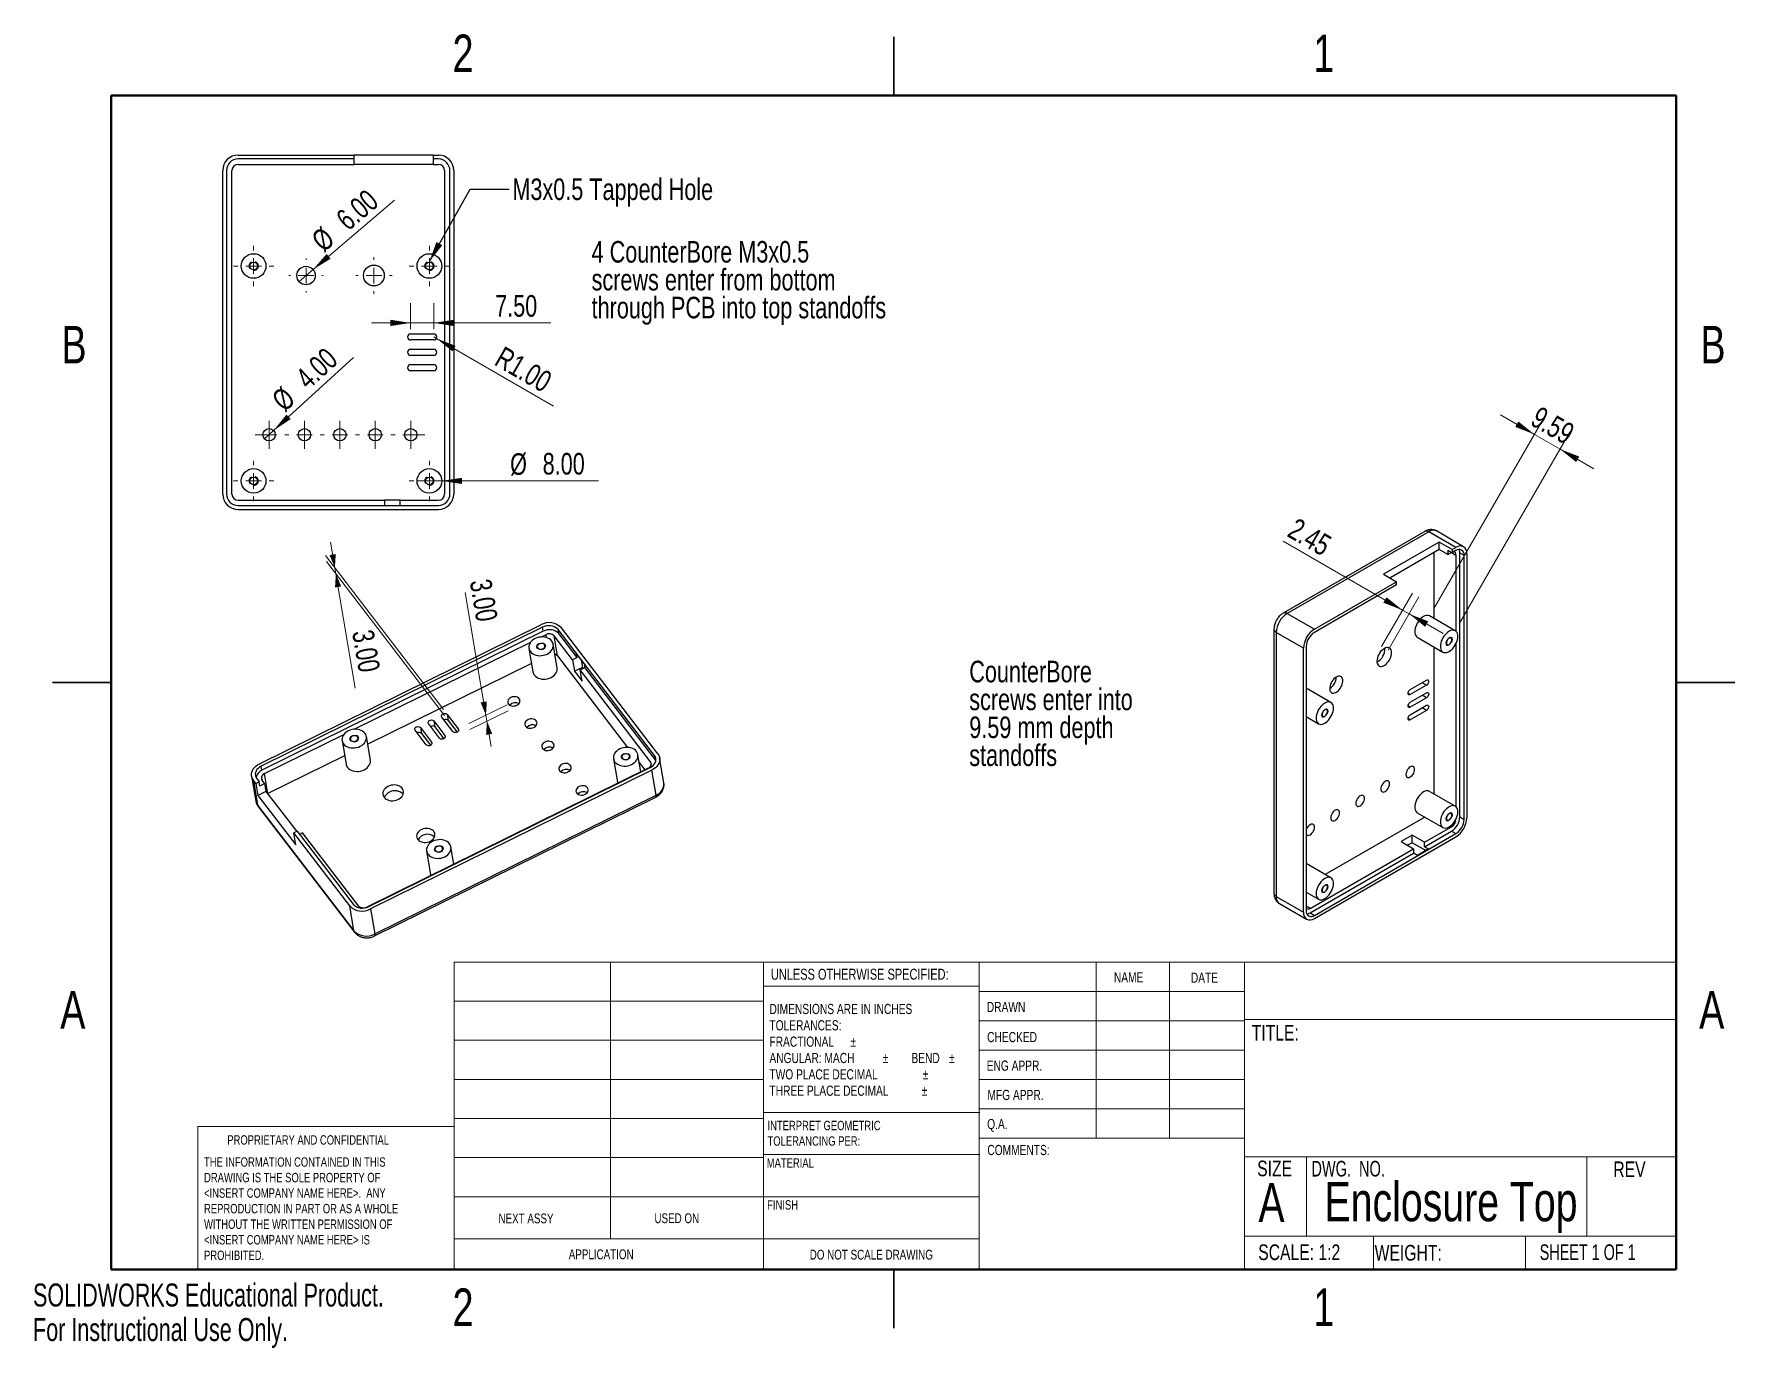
# Model space of a CAD drawing. Header units: millimetres. Extents: x 0 to 276, y 0 to 213.
import ezdxf

# ---------------------------------------------------------------- set-up
doc = ezdxf.new("R2010")
doc.units = ezdxf.units.MM
doc.linetypes.add('CENTERX2', pattern=[20.32, 12.7, -2.54, 2.54, -2.54])
doc.linetypes.add('HIDDEN', pattern=[1.905, 1.27, -0.635])
doc.styles.add('SLDTEXTSTYLE0', font='TXT', dxfattribs={"width": 0.75})
doc.styles.add('SLDTEXTSTYLE1', font='TXT', dxfattribs={"width": 0.6875})
doc.styles.add('SLDTEXTSTYLE2', font='TXT', dxfattribs={"width": 0.694444})
doc.styles.add('SLDTEXTSTYLE3', font='TXT', dxfattribs={"width": 0.7})
doc.dimstyles.new('SLDDIMSTYLE0', dxfattribs={"dimtxt": 3.5, "dimasz": 3.302, "dimexe": 0, "dimexo": 0.0625, "dimgap": 0.875, "dimtad": 1, "dimlfac": 2, "dimrnd": 1e-09, "dimzin": 4, "dimdsep": 46, "dimtxsty": 'SLDTEXTSTYLE0', "dimblk1": 'NONE', "dimsah": 1, "dimcen": 0, "dimadec": 0, "dimazin": 1, "dimtfac": 1, "dimtmove": 0, "dimatfit": 3, "dimldrblk": 'NONE', "dimfxl": 1, "dimfrac": 2, "dimtolj": 1, "dimtzin": 12, "dimarcsym": 0})
doc.dimstyles.new('SLDDIMSTYLE1', dxfattribs={"dimtxt": 3.5, "dimasz": 3.302, "dimexe": 0, "dimexo": 0.0625, "dimgap": 0.875, "dimtad": 1, "dimlfac": 2, "dimrnd": 1e-09, "dimzin": 4, "dimdsep": 46, "dimtxsty": 'SLDTEXTSTYLE0', "dimsah": 1, "dimcen": 0.09, "dimadec": 0, "dimazin": 1, "dimtfac": 1, "dimtmove": 0, "dimatfit": 0, "dimfxl": 1, "dimfrac": 2, "dimtolj": 1, "dimtzin": 12, "dimarcsym": 0})
doc.dimstyles.new('SLDDIMSTYLE2', dxfattribs={"dimtxt": 3.5, "dimasz": 3.302, "dimexe": 0, "dimexo": 0.0625, "dimgap": 0.875, "dimtad": 1, "dimlfac": 2, "dimrnd": 1e-09, "dimzin": 4, "dimdsep": 46, "dimtxsty": 'SLDTEXTSTYLE0', "dimsah": 1, "dimcen": 0, "dimadec": 0, "dimazin": 1, "dimtfac": 1, "dimtofl": 0, "dimtmove": 0, "dimatfit": 3, "dimfxl": 1, "dimfrac": 2, "dimtolj": 1, "dimtzin": 12, "dimarcsym": 0})
doc.dimstyles.new('SLDDIMSTYLE3', dxfattribs={"dimtxt": 0.18, "dimasz": 3.302, "dimexe": 0, "dimexo": 0.0625, "dimgap": 0, "dimtad": 0, "dimtih": 1, "dimtoh": 1, "dimdec": 0, "dimrnd": 1e-09, "dimzin": 0, "dimdsep": 46, "dimtxsty": 'Standard', "dimsah": 1, "dimcen": 0.09, "dimadec": 0, "dimazin": 0, "dimtfac": 3.302, "dimtdec": 0, "dimtofl": 0, "dimtmove": 0, "dimatfit": 3, "dimfxl": 1, "dimfrac": 2, "dimtolj": 1, "dimtzin": 0, "dimarcsym": 0})
doc.dimstyles.new('SLDDIMSTYLE4', dxfattribs={"dimtxt": 3.5, "dimasz": 3.302, "dimexe": 0, "dimexo": 0.0625, "dimgap": 0.875, "dimtad": 1, "dimlfac": 2, "dimrnd": 1e-09, "dimzin": 12, "dimdsep": 46, "dimtxsty": 'SLDTEXTSTYLE0', "dimsah": 1, "dimcen": 0.09, "dimadec": 0, "dimazin": 3, "dimtfac": 1, "dimtmove": 0, "dimatfit": 0, "dimfxl": 1, "dimfrac": 2, "dimtolj": 1, "dimtzin": 12, "dimarcsym": 0})

msp = doc.modelspace()

# ---------------------------------------------------------------- texts
at = {"color": 7, "linetype": 'Continuous', "lineweight": 0}
for s, insert, char_height, attachment_point, style in [('2', (69.7886, 213.1127), 6.096, 2, 'SLDTEXTSTYLE0'), ('1', (209.4886, 213.1127), 6.096, 2, 'SLDTEXTSTYLE0'), ('M3x0.5 Tapped Hole', (77.7991, 189.7599), 3.5, 1, 'SLDTEXTSTYLE0'), ('B', (6.6534, 165.8377), 6.096, 2, 'SLDTEXTSTYLE0'), ('B', (272.6534, 165.8377), 6.096, 2, 'SLDTEXTSTYLE0'), ('UNLESS OTHERWISE SPECIFIED:', (119.758, 61.499), 1.778, 1, 'SLDTEXTSTYLE0'), ('NAME', (175.4238, 60.923), 1.651, 1, 'SLDTEXTSTYLE0'), ('DATE', (187.9149, 60.8789), 1.651, 1, 'SLDTEXTSTYLE0'), ('A', (6.4566, 57.8877), 6.096, 2, 'SLDTEXTSTYLE0'), ('DRAWN', (154.7966, 56.1227), 1.651, 1, 'SLDTEXTSTYLE0'), ('A', (272.4566, 57.8877), 6.096, 2, 'SLDTEXTSTYLE0'), ('CHECKED', (154.8507, 51.2368), 1.651, 1, 'SLDTEXTSTYLE0'), ('TITLE:', (197.7934, 52.393), 2.54, 1, 'SLDTEXTSTYLE0'), ('ENG APPR.', (154.7772, 46.6008), 1.651, 1, 'SLDTEXTSTYLE0'), ('MFG APPR.', (154.9029, 41.8455), 1.651, 1, 'SLDTEXTSTYLE0'), ('Q.A.', (154.8616, 37.123), 1.651, 1, 'SLDTEXTSTYLE0'), ('PROPRIETARY AND CONFIDENTIAL', (31.5296, 34.4829), 1.524, 1, 'SLDTEXTSTYLE0'), ('MATERIAL', (119.0802, 30.753), 1.524, 1, 'SLDTEXTSTYLE0'), ('COMMENTS:', (154.8838, 32.9087), 1.651, 1, 'SLDTEXTSTYLE0'), ('SIZE', (198.6796, 30.358), 2.54, 1, 'SLDTEXTSTYLE0'), ('DWG.  NO.', (207.4807, 30.3225), 2.54, 1, 'SLDTEXTSTYLE2'), ('REV', (256.4849, 30.2233), 2.54, 1, 'SLDTEXTSTYLE0'), ('A', (198.88, 26.7244), 6.35, 1, 'SLDTEXTSTYLE0'), ('Enclosure Top', (230.1385, 26.8729), 6.35, 2, 'SLDTEXTSTYLE0'), ('FINISH', (119.1497, 23.9382), 1.524, 1, 'SLDTEXTSTYLE0'), ('NEXT ASSY', (75.5415, 21.7713), 1.5875, 1, 'SLDTEXTSTYLE0'), ('USED ON', (100.8541, 21.7976), 1.5875, 1, 'SLDTEXTSTYLE0'), ('SCALE: 1:2', (198.8486, 16.7647), 2.54, 1, 'SLDTEXTSTYLE0'), ('WEIGHT:', (217.74, 16.6777), 2.54, 1, 'SLDTEXTSTYLE0'), ('SHEET 1 OF 1', (244.5309, 16.7729), 2.54, 1, 'SLDTEXTSTYLE1'), ('APPLICATION', (86.9496, 15.9496), 1.5875, 1, 'SLDTEXTSTYLE0'), ('DO NOT SCALE DRAWING', (136.0537, 15.8946), 1.5875, 2, 'SLDTEXTSTYLE0'), ('2', (69.7886, 9.6127), 6.096, 2, 'SLDTEXTSTYLE0'), ('1', (209.4886, 9.6127), 6.096, 2, 'SLDTEXTSTYLE0')]:
    msp.add_mtext(s, dxfattribs=dict(at, insert=insert, char_height=char_height, attachment_point=attachment_point, style=style))
at = {"color": 7, "linetype": 'Continuous', "char_height": 3.73507, "attachment_point": 1, "style": 'SLDTEXTSTYLE3'}
for s, insert in [('SOLIDWORKS Educational Product.', (0, 10.4174)), ('For Instructional Use Only.', (0, 4.8148))]:
    msp.add_mtext(s, dxfattribs=dict(at, insert=insert))

# ---------------------------------------------------------------- blocks, each defined once
blk = doc.blocks.new('SW_NOTE_0')
at = {"color": 0, "linetype": 'Continuous', "lineweight": 0, "char_height": 3.5, "attachment_point": 1, "style": 'SLDTEXTSTYLE0'}
for s, insert in [('4 CounterBore M3x0.5', (0, 4.51)), ('screws enter from bottom', (0, -0.01)), ('through PCB into top standoffs', (0, -4.54))]:
    blk.add_mtext(s, dxfattribs=dict(at, insert=insert))
blk = doc.blocks.new('SW_NOTE_0_1')
at = {"color": 0, "linetype": 'Continuous', "lineweight": 0, "char_height": 3.5, "attachment_point": 1, "style": 'SLDTEXTSTYLE0'}
for s, insert in [('CounterBore', (0, 4.51)), ('screws enter into', (0, -0.01)), ('9.59 mm depth', (0, -4.54)), ('standoffs', (0, -9.07))]:
    blk.add_mtext(s, dxfattribs=dict(at, insert=insert))
blk = doc.blocks.new('SW_NOTE_0_2')
at = {"color": 0, "linetype": 'Continuous', "lineweight": 0, "char_height": 1.524, "attachment_point": 1, "style": 'SLDTEXTSTYLE0'}
for s, insert in [('INTERPRET GEOMETRIC', (0, 1.96)), ('TOLERANCING PER:', (0, -0.56))]:
    blk.add_mtext(s, dxfattribs=dict(at, insert=insert))
blk = doc.blocks.new('SW_NOTE_0_3')
at = {"color": 0, "linetype": 'Continuous', "lineweight": 0, "char_height": 1.651, "attachment_point": 1, "style": 'SLDTEXTSTYLE0'}
for s, insert in [('DIMENSIONS ARE IN INCHES', (0, 2.13)), ('TOLERANCES:', (0, -0.52)), ('FRACTIONAL', (0, -3.17)), ('%%p', (13.15, -3.17)), ('ANGULAR: MACH', (0, -5.82)), ('%%p', (18.37, -5.82)), ('BEND', (23.04, -5.82)), ('%%p', (29.16, -5.82)), ('TWO PLACE DECIMAL', (0, -8.48)), ('%%p', (24.88, -8.48)), ('THREE PLACE DECIMAL', (0, -11.13)), ('%%p', (24.73, -11.13))]:
    blk.add_mtext(s, dxfattribs=dict(at, insert=insert))
blk = doc.blocks.new('SW_NOTE_0_4')
at = {"color": 0, "linetype": 'Continuous', "lineweight": 0, "char_height": 1.524, "attachment_point": 1, "style": 'SLDTEXTSTYLE0'}
for s, insert in [('THE INFORMATION CONTAINED IN THIS', (0, 1.96)), ('DRAWING IS THE SOLE PROPERTY OF', (0, -0.56)), ('<INSERT COMPANY NAME HERE>.  ANY', (0, -3.08)), ('WITHOUT THE WRITTEN PERMISSION OF', (0, -8.13)), ('REPRODUCTION IN PART OR AS A WHOLE', (0, -5.61)), ('<INSERT COMPANY NAME HERE> IS', (0, -10.66)), ('PROHIBITED.', (0, -13.18))]:
    blk.add_mtext(s, dxfattribs=dict(at, insert=insert))
blk = doc.blocks.new('_D')
at = {"color": 7, "linetype": 'Continuous', "lineweight": 0}
for q in [(62.33, 140.68), (91.76, 140.68)]:
    blk.add_line((66.33, 140.68), q, dxfattribs=at)
at = {"color": 7, "linetype": 'Continuous', "lineweight": 18}
blk.add_solid([(66.33, 140.68), (69.63, 140.17), (69.63, 141.18)], dxfattribs=at)
at = {"color": 7, "linetype": 'Continuous', "lineweight": 18, "char_height": 3.5, "attachment_point": 1, "style": 'SLDTEXTSTYLE0'}
for s, insert in [('%%c', (77.43, 145.16)), ('8.00', (82.71, 145.21))]:
    blk.add_mtext(s, dxfattribs=dict(at, insert=insert))
blk = doc.blocks.new('_None')
blk = doc.blocks.new('_D_1')
at = {"color": 7, "linetype": 'Continuous', "lineweight": 0}
for q in [(58.67, 186.24), (43.17, 173.04)]:
    blk.add_line((45.45, 174.98), q, dxfattribs=at)
at = {"color": 7, "linetype": 'Continuous', "lineweight": 18}
blk.add_solid([(45.45, 174.98), (48.3, 176.74), (47.64, 177.51)], dxfattribs=at)
at = {"color": 7, "linetype": 'Continuous', "lineweight": 18, "char_height": 3.5, "attachment_point": 1, "rotation": 40.4187, "style": 'SLDTEXTSTYLE0'}
for s, insert in [('6.00', (48.87, 183.79)), ('%%c', (44.88, 180.33))]:
    blk.add_mtext(s, dxfattribs=dict(at, insert=insert))
blk = doc.blocks.new('_D_2')
at = {"color": 7, "linetype": 'Continuous', "lineweight": 0}
for q in [(52.02, 160.73), (37.56, 147.5)]:
    blk.add_line((39.04, 148.85), q, dxfattribs=at)
at = {"color": 7, "linetype": 'Continuous', "lineweight": 18}
blk.add_solid([(39.04, 148.85), (41.82, 150.71), (41.13, 151.45)], dxfattribs=at)
at = {"color": 7, "linetype": 'Continuous', "lineweight": 18, "char_height": 3.5, "attachment_point": 1, "rotation": 42.4653, "style": 'SLDTEXTSTYLE0'}
for s, insert in [('4.00', (42.31, 157.93)), ('%%c', (38.45, 154.33))]:
    blk.add_mtext(s, dxfattribs=dict(at, insert=insert))
blk = doc.blocks.new('_D_3')
at = {"color": 7, "linetype": 'Continuous', "lineweight": 0}
for p, q in [((61.28, 165.32), (61.28, 169.5)), ((65.03, 165.32), (65.03, 169.5)), ((61.28, 166.32), (54.93, 166.32)), ((61.28, 166.32), (65.03, 166.32)), ((65.03, 166.32), (84.05, 166.32))]:
    blk.add_line(p, q, dxfattribs=at)
at = {"color": 7, "linetype": 'Continuous', "lineweight": 18}
for points in [[(61.28, 166.32), (57.98, 166.83), (57.98, 165.81)], [(65.03, 166.32), (68.33, 165.81), (68.33, 166.83)]]:
    blk.add_solid(points, dxfattribs=at)
at = {"color": 7, "linetype": 'Continuous', "lineweight": 18, "insert": (75, 170.83), "char_height": 3.5, "attachment_point": 1, "style": 'SLDTEXTSTYLE0'}
blk.add_mtext('7.50', dxfattribs=at)
blk = doc.blocks.new('_D_4')
at = {"color": 7, "linetype": 'Continuous', "lineweight": 0}
for q in [(65.03, 164.05), (84.47, 152.83)]:
    blk.add_line((65.47, 163.8), q, dxfattribs=at)
at = {"color": 7, "linetype": 'Continuous', "lineweight": 18}
blk.add_solid([(65.47, 163.8), (68.07, 161.71), (68.58, 162.59)], dxfattribs=at)
at = {"color": 7, "linetype": 'Continuous', "lineweight": 18, "insert": (76.42, 162.64), "char_height": 3.5, "attachment_point": 1, "rotation": 330, "style": 'SLDTEXTSTYLE0'}
blk.add_mtext('R1.00', dxfattribs=at)
blk = doc.blocks.new('SW_CENTERMARKSYMBOL_0')
at = {"color": 0, "linetype": 'Continuous', "lineweight": 18}
for p, q in [((0, 2.54), (0, 2.77)), ((-2.54, 0), (-2.77, 0)), ((0, 0), (-1.27, 0)), ((0, 0), (0, 1.27)), ((0, 0), (0, -1.27)), ((0, 0), (1.27, 0)), ((2.54, 0), (2.77, 0)), ((0, -2.54), (0, -2.77))]:
    blk.add_line(p, q, dxfattribs=at)
blk = doc.blocks.new('SW_CENTERMARKSYMBOL_1')
at = {"color": 0, "linetype": 'Continuous', "lineweight": 18}
for p, q in [((0, 2.54), (0, 2.9575)), ((-2.54, 0), (-2.9575, 0)), ((0, 0), (-1.27, 0)), ((0, 0), (0, 1.27)), ((0, 0), (0, -1.27)), ((0, 0), (1.27, 0)), ((2.54, 0), (2.9575, 0)), ((0, -2.54), (0, -2.9575))]:
    blk.add_line(p, q, dxfattribs=at)
blk = doc.blocks.new('SW_CENTERMARKSYMBOL_2')
at = {"color": 0, "linetype": 'Continuous', "lineweight": 18}
for p, q in [((-7.02, 0), (-8.02, 0)), ((-5.75, 0), (-7.02, 0)), ((-5.75, 1.27), (-5.75, 2.27)), ((-5.75, 0), (-5.75, 1.27)), ((-5.75, 0), (-5.75, -1.27)), ((-5.75, 0), (-4.48, 0)), ((0, 0), (-1.27, 0)), ((0, 1.27), (0, 2.27)), ((0, 0), (0, 1.27)), ((0, 0), (0, -1.27)), ((0, 0), (1.27, 0)), ((5.75, 0), (4.48, 0)), ((5.75, 1.27), (5.75, 2.27)), ((5.75, 0), (5.75, 1.27)), ((5.75, 0), (5.75, -1.27)), ((5.75, 0), (7.02, 0)), ((11.5, 0), (10.23, 0)), ((11.5, 1.27), (11.5, 2.27)), ((11.5, 0), (11.5, 1.27)), ((11.5, 0), (11.5, -1.27)), ((11.5, 0), (12.77, 0)), ((17.25, 0), (15.98, 0)), ((17.25, 1.27), (17.25, 2.27)), ((17.25, 0), (17.25, 1.27)), ((17.25, 0), (17.25, -1.27)), ((17.25, 0), (18.52, 0)), ((18.52, 0), (19.52, 0)), ((-5.75, -1.27), (-5.75, -2.27)), ((0, -1.27), (0, -2.27)), ((5.75, -1.27), (5.75, -2.27)), ((11.5, -1.27), (11.5, -2.27)), ((17.25, -1.27), (17.25, -2.27))]:
    blk.add_line(p, q, dxfattribs=at)
at = {"color": 0, "linetype": 'CENTERX2', "lineweight": 18}
for p, q in [((-3.21, 0), (-2.54, 0)), ((2.54, 0), (3.21, 0)), ((8.29, 0), (8.96, 0)), ((14.04, 0), (14.71, 0))]:
    blk.add_line(p, q, dxfattribs=at)
blk = doc.blocks.new('SW_CENTERMARKSYMBOL_3')
at = {"color": 0, "linetype": 'Continuous', "lineweight": 18}
for p, q in [((0, 2.54), (0, 3.27)), ((-2.54, 0), (-3.27, 0)), ((0, 0), (-1.27, 0)), ((0, 0), (0, 1.27)), ((0, 0), (0, -1.27)), ((0, 0), (1.27, 0)), ((2.54, 0), (3.27, 0)), ((0, -2.54), (0, -3.27))]:
    blk.add_line(p, q, dxfattribs=at)
blk = doc.blocks.new('SW_CENTERMARKSYMBOL_4')
at = {"color": 0, "linetype": 'Continuous', "lineweight": 18}
for p, q in [((0, 2.54), (0, 3.27)), ((-2.54, 0), (-3.27, 0)), ((0, 0), (-1.27, 0)), ((0, 0), (0, 1.27)), ((0, 0), (0, -1.27)), ((0, 0), (1.27, 0)), ((2.54, 0), (3.27, 0)), ((0, -2.54), (0, -3.27))]:
    blk.add_line(p, q, dxfattribs=at)
blk = doc.blocks.new('SW_CENTERMARKSYMBOL_5')
at = {"color": 0, "linetype": 'Continuous', "lineweight": 18}
for p, q in [((0, 2.54), (0, 3.27)), ((-2.54, 0), (-3.27, 0)), ((0, 0), (-1.27, 0)), ((0, 0), (0, 1.27)), ((0, 0), (0, -1.27)), ((0, 0), (1.27, 0)), ((2.54, 0), (3.27, 0)), ((0, -2.54), (0, -3.27))]:
    blk.add_line(p, q, dxfattribs=at)
blk = doc.blocks.new('SW_CENTERMARKSYMBOL_6')
at = {"color": 0, "linetype": 'Continuous', "lineweight": 18}
for p, q in [((0, 2.54), (0, 3.27)), ((-2.54, 0), (-3.27, 0)), ((0, 0), (-1.27, 0)), ((0, 0), (0, 1.27)), ((0, 0), (0, -1.27)), ((0, 0), (1.27, 0)), ((2.54, 0), (3.27, 0)), ((0, -2.54), (0, -3.27))]:
    blk.add_line(p, q, dxfattribs=at)
blk = doc.blocks.new('_D_5')
at = {"color": 7, "linetype": 'Continuous', "lineweight": 0}
for p, q in [((227.3, 119.87), (245.27, 150.98)), ((243.68, 148.23), (238.18, 151.41)), ((231.46, 117.47), (249.42, 148.58)), ((247.83, 145.83), (243.68, 148.23)), ((247.83, 145.83), (253.33, 142.66))]:
    blk.add_line(p, q, dxfattribs=at)
at = {"color": 7, "linetype": 'Continuous', "lineweight": 18}
for points in [[(243.68, 148.23), (241.07, 150.32), (240.57, 149.44)], [(247.83, 145.83), (250.44, 143.74), (250.95, 144.62)]]:
    blk.add_solid(points, dxfattribs=at)
at = {"color": 7, "linetype": 'Continuous', "lineweight": 18, "insert": (244.57, 152.92), "char_height": 3.5, "attachment_point": 1, "rotation": 330.0027, "style": 'SLDTEXTSTYLE0'}
blk.add_mtext('9.59', dxfattribs=at)
blk = doc.blocks.new('_D_6')
at = {"color": 7, "linetype": 'Continuous', "lineweight": 0}
for p, q in [((222.28, 119.7), (202.87, 130.9)), ((218.88, 113.81), (223.86, 122.45)), ((219.94, 113.2), (224.92, 121.84)), ((222.28, 119.7), (223.34, 119.09)), ((223.34, 119.09), (228.84, 115.91))]:
    blk.add_line(p, q, dxfattribs=at)
at = {"color": 7, "linetype": 'Continuous', "lineweight": 18}
for points in [[(222.28, 119.7), (219.67, 121.79), (219.16, 120.91)], [(223.34, 119.09), (225.94, 117), (226.45, 117.88)]]:
    blk.add_solid(points, dxfattribs=at)
at = {"color": 7, "linetype": 'Continuous', "lineweight": 18, "insert": (205.12, 134.81), "char_height": 3.5, "attachment_point": 1, "rotation": 330.0027, "style": 'SLDTEXTSTYLE0'}
blk.add_mtext('2.45', dxfattribs=at)
blk = doc.blocks.new('_D_7')
at = {"color": 7, "linetype": 'Continuous', "lineweight": 0}
for p, q in [((48.99, 126.58), (48.29, 130.71)), ((66.61, 103.58), (47.46, 128.58)), ((66.77, 102.61), (47.62, 127.61)), ((48.99, 126.58), (49.15, 125.61)), ((49.15, 125.61), (52.29, 107.05))]:
    blk.add_line(p, q, dxfattribs=at)
at = {"color": 7, "linetype": 'Continuous', "lineweight": 18}
for points in [[(48.99, 126.58), (49.13, 128.81), (48.12, 128.64)], [(49.15, 125.61), (49.01, 123.38), (50.01, 123.55)]]:
    blk.add_solid(points, dxfattribs=at)
at = {"color": 7, "linetype": 'Continuous', "lineweight": 18, "insert": (55.23, 116.73), "char_height": 3.5, "attachment_point": 1, "rotation": 279.5877, "style": 'SLDTEXTSTYLE0'}
blk.add_mtext('3.00', dxfattribs=at)
blk = doc.blocks.new('_D_8')
at = {"color": 7, "linetype": 'Continuous', "lineweight": 0}
for p, q in [((73.51, 102.66), (70.14, 122.56)), ((76.93, 104.35), (70.75, 101.3)), ((77.1, 103.38), (70.91, 100.32)), ((73.51, 102.66), (73.67, 101.69)), ((73.67, 101.69), (74.37, 97.57))]:
    blk.add_line(p, q, dxfattribs=at)
at = {"color": 7, "linetype": 'Continuous', "lineweight": 18}
for points in [[(73.51, 102.66), (73.65, 104.89), (72.64, 104.72)], [(73.67, 101.69), (73.53, 99.46), (74.53, 99.63)]]:
    blk.add_solid(points, dxfattribs=at)
at = {"color": 7, "linetype": 'Continuous', "lineweight": 18, "insert": (74.32, 124.96), "char_height": 3.5, "attachment_point": 1, "rotation": 279.5877, "style": 'SLDTEXTSTYLE0'}
blk.add_mtext('3.00', dxfattribs=at)

# ---------------------------------------------------------------- dimensions: what is measured, and where the dimension line sits
at = {"color": 7, "linetype": 'Continuous', "lineweight": 18}
for p1, p2, picture, middle in [((43.1692, 173.0369), (45.4532, 174.982), '_D_1', (53.4563, 181.7976)), ((37.5631, 147.5003), (39.0384, 148.8506), '_D_2', (46.9704, 156.1101)), ((62.3287, 140.6755), (66.3287, 140.6755), '_D', (84.7836, 140.6755))]:
    dim = msp.add_diameter_dim_2p(p1=p1, p2=p2, dimstyle='SLDDIMSTYLE0', dxfattribs=at)
    dim.commit()
    dim.dimension.update_dxf_attribs({"geometry": picture, "text_midpoint": middle, "dimtype": 163})
dim = msp.add_linear_dim(base=(65.032, 166.3223), p1=(61.282, 164.0504), p2=(65.032, 164.0504), dimstyle='SLDDIMSTYLE1', dxfattribs=at)
dim.commit()
dim.dimension.update_dxf_attribs({"geometry": '_D_3', "text_midpoint": (79.5239, 166.3223), "dimtype": 160})
dim = msp.add_radius_dim(center=(65.032, 164.0504), mpoint=(65.465, 163.8004), dimstyle='SLDDIMSTYLE2', dxfattribs=at)
dim.commit()
dim.dimension.update_dxf_attribs({"geometry": '_D_4', "text_midpoint": (79.5239, 155.6836), "dimtype": 164})
for base, p1, p2, angle, dimstyle, picture, middle in [((243.679, 148.2311), (230.8238, 116.3685), (226.6696, 118.7667), 330.002688, 'SLDDIMSTYLE4', '_D_5', (246.2382, 146.7538)), ((223.3366, 119.0881), (218.2401, 112.7094), (219.3008, 112.0971), 330.002688, 'SLDDIMSTYLE4', '_D_6', (206.7887, 128.641)), ((49.1508, 125.6115), (67.2196, 102.7857), (67.384, 101.8124), 279.587674, 'SLDDIMSTYLE1', '_D_7', (51.5325, 111.5111)), ((73.671, 101.6859), (78.0384, 104.8967), (78.2028, 103.9234), 279.587674, 'SLDDIMSTYLE1', '_D_8', (70.6208, 119.743))]:
    dim = msp.add_linear_dim(base=base, p1=p1, p2=p2, angle=angle, dimstyle=dimstyle, dxfattribs=at)
    dim.commit()
    dim.dimension.update_dxf_attribs({"geometry": picture, "text_midpoint": middle, "dimtype": 160})

# ---------------------------------------------------------------- linework, layer by layer
at = {"color": 7, "linetype": 'Continuous', "lineweight": 25}
for p, q in [((139.7, 212.725), (139.7, 203.2)), ((139.7, 203.2), (139.7, 212.725)), ((33.282, 193.5504), (52.132, 193.5504)), ((52.132, 192.9254), (52.132, 193.5504)), ((64.932, 193.5504), (52.132, 193.5504)), ((64.932, 193.5504), (65.782, 193.5504)), ((64.932, 193.5504), (64.932, 192.9254)), ((30.782, 138.5504), (30.782, 191.0504)), ((31.407, 191.0504), (31.407, 138.5504)), ((32.282, 138.5504), (32.282, 191.0504)), ((52.132, 192.9254), (33.282, 192.9254)), ((33.282, 192.0504), (52.132, 192.0504)), ((52.132, 192.0504), (52.132, 192.9254)), ((64.932, 192.0504), (52.132, 192.0504)), ((65.782, 192.9254), (64.932, 192.9254)), ((64.932, 192.9254), (64.932, 192.0504)), ((64.932, 192.0504), (65.782, 192.0504)), ((66.782, 191.0504), (66.782, 138.5504)), ((67.657, 138.5504), (67.657, 191.0504)), ((68.282, 191.0504), (68.282, 138.5504)), ((61.282, 164.5504), (65.032, 164.5504)), ((65.032, 163.5504), (61.282, 163.5504)), ((61.282, 162.0504), (65.032, 162.0504)), ((65.032, 161.0504), (61.282, 161.0504)), ((61.282, 159.5504), (65.032, 159.5504)), ((65.032, 158.5504), (61.282, 158.5504)), ((33.282, 137.5504), (57.0257, 137.5504)), ((33.282, 136.6754), (65.782, 136.6754)), ((33.282, 136.0504), (65.782, 136.0504)), ((57.0257, 137.5504), (57.0257, 136.6754)), ((59.5757, 137.5504), (57.0257, 137.5504)), ((59.5757, 137.5504), (65.782, 137.5504)), ((59.5757, 136.6754), (59.5757, 137.5504)), ((232.1898, 129.9976), (227.7704, 132.5489)), ((225.8956, 132.487), (202.9146, 119.2204)), ((226.5205, 132.4251), (203.5395, 119.1585)), ((228.2176, 130.7515), (219.1666, 125.5265)), ((230.9399, 129.8738), (226.5205, 132.4251)), ((230.3389, 129.5269), (228.2176, 130.7515)), ((228.2176, 129.5267), (228.2176, 130.7515)), ((230.3389, 129.5269), (230.9399, 129.8738)), ((228.2176, 129.5267), (220.2274, 124.9141)), ((227.4044, 118.3424), (227.4044, 129.0572)), ((229.6318, 128.7103), (228.2176, 129.5267)), ((229.6318, 129.4247), (229.6318, 128.7103)), ((229.6318, 129.4247), (230.3389, 129.0165)), ((229.6318, 128.7103), (230.2328, 129.0572)), ((230.2328, 129.0572), (230.2508, 129.0674)), ((230.3389, 129.5269), (230.3389, 129.0165)), ((230.9399, 129.3635), (230.3389, 129.0165)), ((230.9399, 128.6489), (230.9399, 116.2837)), ((231.5586, 86.1377), (231.5586, 129.0061)), ((231.5586, 129.0061), (232.2657, 128.5979)), ((232.2657, 85.7295), (232.2657, 128.5979)), ((232.7077, 128.853), (232.7077, 85.9846)), ((207.959, 116.6072), (221.2879, 124.3018)), ((219.1666, 125.5265), (221.2879, 124.3018)), ((221.2879, 123.7915), (221.2879, 124.3018)), ((221.2879, 123.7915), (207.959, 116.0969)), ((203.5395, 119.1585), (207.959, 116.6072)), ((230.8238, 116.3685), (226.6696, 118.7667)), ((36.7328, 94.7654), (82.3918, 117.3082)), ((82.6926, 116.9156), (37.0336, 94.3727)), ((82.8022, 116.2667), (37.1432, 93.7239)), ((82.8022, 116.2667), (82.6926, 116.9156)), ((100.8668, 96.1272), (85.2256, 116.5429)), ((85.3352, 115.894), (85.2256, 116.5429)), ((101.4103, 96.3956), (85.7692, 116.8112)), ((201.4057, 116.6069), (201.4057, 73.7385)), ((206.1912, 113.5453), (201.7718, 116.0966)), ((201.7718, 116.0966), (201.7718, 73.2282)), ((52.1412, 100.3711), (80.768, 114.5048)), ((80.4879, 113.4981), (81.1318, 109.6861)), ((82.4744, 115.3473), (83.2233, 115.7171)), ((85.0759, 110.3523), (84.432, 114.1644)), ((85.1223, 112.274), (84.5743, 115.5183)), ((87.5611, 111.6197), (84.5743, 115.5183)), ((88.3221, 111.9954), (85.3352, 115.894)), ((206.1912, 70.6769), (206.1912, 113.5453)), ((206.6331, 113.8005), (206.6331, 70.9321)), ((224.6697, 115.3025), (228.824, 112.9043)), ((227.4044, 89.8631), (227.4044, 113.7238)), ((230.9399, 114.2776), (230.9399, 87.8043)), ((80.9005, 111.0554), (54.3117, 97.9279)), ((85.1223, 112.274), (96.4949, 97.4298)), ((88.3221, 111.9954), (87.5611, 111.6197)), ((87.5611, 111.6197), (87.8735, 109.7704)), ((88.3221, 111.9954), (88.2235, 112.5794)), ((88.2235, 112.5794), (89.4507, 110.9775)), ((88.9789, 111.5933), (89.178, 110.4145)), ((89.4507, 110.9775), (89.5493, 110.3935)), ((3.175, 107.95), (12.7, 107.95)), ((12.7, 107.95), (3.175, 107.95)), ((89.178, 110.4145), (87.8735, 109.7704)), ((87.8735, 109.7704), (89.1007, 108.1686)), ((88.7884, 110.0178), (89.5493, 110.3935)), ((100.2154, 95.1026), (88.7884, 110.0178)), ((89.1007, 108.1686), (88.7884, 110.0178)), ((89.178, 110.4145), (89.2916, 110.2663)), ((100.9764, 95.4783), (89.5493, 110.3935)), ((223.5153, 106.8065), (226.167, 108.3372)), ((276.225, 107.95), (266.7, 107.95)), ((266.7, 107.95), (276.225, 107.95)), ((210.6515, 104.7232), (206.6331, 107.0429)), ((226.167, 107.5207), (223.5153, 105.9899)), ((223.5153, 104.7651), (226.167, 106.2959)), ((226.167, 105.4793), (223.5153, 103.9486)), ((68.1547, 100.0007), (66.3499, 102.3563)), ((67.2196, 102.7857), (69.0244, 100.4301)), ((67.2196, 102.7857), (67.384, 101.8124)), ((206.6331, 102.4243), (208.6516, 101.259)), ((223.5153, 102.7238), (226.167, 104.2545)), ((226.167, 103.438), (223.5153, 101.9072)), ((37.5643, 93.1742), (50.4347, 99.5286)), ((63.8062, 97.8537), (62.0014, 100.2094)), ((62.8711, 100.6388), (64.6759, 98.2831)), ((62.8711, 100.6388), (63.0355, 99.6655)), ((63.0355, 99.6655), (64.4947, 97.7609)), ((65.9804, 98.9272), (64.1757, 101.2829)), ((65.0454, 101.7122), (66.8501, 99.3566)), ((65.0454, 101.7122), (65.2098, 100.7389)), ((65.2098, 100.7389), (66.6689, 98.8344)), ((67.384, 101.8124), (68.8431, 99.9079)), ((50.1546, 98.522), (50.7986, 94.7099)), ((54.7427, 95.3761), (54.0988, 99.1882)), ((37.1432, 93.7239), (37.0336, 94.3727)), ((50.5673, 96.0792), (38.1123, 89.9299)), ((99.827, 94.045), (54.1679, 71.5022)), ((54.4795, 71.6014), (100.1385, 94.1443)), ((94.2174, 95.5776), (94.8614, 91.7655)), ((98.6326, 93.4554), (98.1616, 96.2438)), ((98.376, 94.9745), (99.2909, 93.7804)), ((100.9764, 95.4783), (100.8668, 96.1272)), ((101.0888, 95.3013), (100.9764, 95.4783)), ((102.3862, 91.6831), (101.7012, 95.7385)), ((35.4709, 92.7785), (36.1559, 88.7231)), ((36.1708, 91.5875), (35.7617, 92.1214)), ((35.7617, 92.1214), (36.4467, 88.0661)), ((36.1708, 91.5875), (36.7143, 91.8559)), ((36.1708, 91.5875), (36.4996, 89.6409)), ((36.3053, 92.3898), (36.7143, 91.8559)), ((36.8239, 91.207), (36.7143, 91.8559)), ((36.8239, 91.207), (37.5849, 91.5827)), ((37.5849, 91.5827), (37.1758, 92.1167)), ((38.1123, 89.9299), (37.5643, 93.1742)), ((37.5849, 91.5827), (37.8041, 90.285)), ((100.4393, 93.7516), (54.7802, 71.2088)), ((101.1243, 89.6963), (100.4393, 93.7516)), ((37.8041, 90.285), (36.4996, 89.6409)), ((36.4996, 89.6409), (42.6598, 81.6003)), ((37.8041, 90.285), (42.792, 83.7745)), ((38.1123, 89.9299), (38.0863, 89.9167)), ((55.4171, 66.8178), (101.0761, 89.3606)), ((55.4653, 67.1534), (101.1243, 89.6963)), ((230.8238, 87.8891), (226.6696, 90.2873)), ((36.4467, 88.0661), (52.0879, 67.6504)), ((36.5416, 87.8426), (52.1827, 67.4269)), ((225.8796, 86.1247), (209.7075, 76.7888)), ((224.6697, 86.8231), (228.824, 84.4249)), ((230.9399, 85.7983), (230.9399, 85.7805)), ((231.5586, 86.1377), (232.2657, 85.7295)), ((42.8745, 83.8152), (42.331, 83.5469)), ((51.4028, 71.7058), (42.331, 83.5469)), ((42.6598, 81.6003), (42.331, 83.5469)), ((42.8745, 83.8152), (51.9464, 71.9741)), ((43.7451, 83.5421), (43.2653, 83.3052)), ((52.817, 71.701), (43.7451, 83.5421)), ((207.959, 70.1664), (230.9399, 83.4331)), ((207.959, 69.6561), (230.9399, 82.9227)), ((223.8291, 83.1857), (222.0259, 82.1448)), ((225.8443, 82.0223), (223.8291, 83.1857)), ((223.8291, 81.9609), (223.8291, 83.1857)), ((225.8443, 82.0223), (230.2328, 84.5558)), ((225.8443, 81.3079), (230.2328, 83.8413)), ((230.2328, 83.8413), (230.9399, 83.4331)), ((63.8842, 80.6014), (64.5281, 76.7893)), ((68.2993, 78.4792), (67.8283, 81.2676)), ((207.2518, 71.2891), (224.0412, 80.9814)), ((207.2518, 70.5746), (224.0412, 80.2669)), ((222.0259, 82.1448), (224.0412, 80.9814)), ((223.8291, 81.9609), (223.0868, 81.5324)), ((226.0387, 80.6853), (223.8291, 81.9609)), ((224.0412, 80.9814), (224.0412, 80.2669)), ((224.6776, 79.8995), (224.0412, 80.2669)), ((226.4807, 80.9405), (224.6776, 79.8995)), ((225.8443, 81.3079), (225.8443, 82.0223)), ((225.8443, 81.3079), (226.4807, 80.9405)), ((210.6515, 76.2439), (206.6331, 78.5636)), ((201.7718, 73.2282), (206.1912, 70.6769)), ((202.2896, 72.0836), (206.7091, 69.5323)), ((206.6331, 73.945), (208.6516, 72.7797)), ((52.0879, 67.6504), (51.4028, 71.7058)), ((54.7802, 71.2088), (55.4653, 67.1534)), ((207.2518, 70.5746), (207.959, 70.1664)), ((139.7, 3.175), (139.7, 12.7)), ((139.7, 12.7), (139.7, 3.175))]:
    msp.add_line(p, q, dxfattribs=at)
at = {"color": 7, "linetype": 'Continuous', "lineweight": 50}
for p, q in [((12.7, 12.7), (12.7, 203.2)), ((12.7, 203.2), (266.7, 203.2)), ((266.7, 203.2), (266.7, 12.7)), ((266.7, 12.7), (12.7, 12.7))]:
    msp.add_line(p, q, dxfattribs=at)
at = {"color": 8, "linetype": 'Continuous', "lineweight": 25}
for p, q in [((230.2327, 129.0572), (230.9399, 128.6489)), ((83.2233, 115.7171), (83.2997, 115.265)), ((226.167, 107.5207), (225.4597, 107.929)), ((223.5153, 105.9899), (223.1617, 106.194)), ((226.167, 105.4793), (225.4597, 105.8876)), ((223.5153, 103.9486), (223.1617, 104.1527)), ((226.167, 103.438), (225.4597, 103.8462)), ((69.0244, 100.4301), (69.0708, 100.1554)), ((223.5153, 101.9072), (223.1617, 102.1113)), ((64.6759, 98.2831), (64.7223, 98.0085)), ((66.8501, 99.3566), (66.8965, 99.0819)), ((100.2154, 95.1026), (100.3082, 94.5533)), ((230.9399, 85.7805), (230.9331, 85.7844)), ((230.0394, 84.6674), (230.2328, 84.5558)), ((207.2518, 71.2891), (206.6331, 71.6463))]:
    msp.add_line(p, q, dxfattribs=at)
at = {"color": 7, "linetype": 'Continuous', "lineweight": 18}
for p, q in [((68.3541, 62.5944), (266.7, 62.5944)), ((68.3541, 12.7), (68.3541, 62.5944)), ((93.7028, 62.5944), (93.7028, 17.6854)), ((118.5737, 12.7), (118.5737, 62.5944)), ((153.5481, 62.5944), (153.5481, 12.7)), ((172.5601, 62.5944), (172.5601, 34.0194)), ((184.4607, 62.5944), (184.4607, 34.0194)), ((196.6285, 62.5944), (196.6285, 12.7)), ((153.5481, 58.6742), (118.5737, 58.6742)), ((68.3541, 56.2444), (118.5737, 56.2444)), ((153.5481, 57.8319), (196.6285, 57.8319)), ((153.5481, 53.0694), (196.6285, 53.0694)), ((196.6285, 53.2688), (266.7, 53.2688)), ((68.3541, 49.8944), (118.5737, 49.8944)), ((153.5481, 48.3069), (196.6285, 48.3069)), ((68.3541, 43.5444), (118.5737, 43.5444)), ((196.6285, 43.5444), (153.5481, 43.5444)), ((196.6285, 38.7819), (153.5481, 38.7819)), ((26.769, 12.7), (26.769, 35.9244)), ((68.3541, 35.9244), (26.769, 35.9244)), ((68.3541, 37.1944), (118.5737, 37.1944)), ((118.5737, 38.1946), (153.6626, 38.1946)), ((196.6285, 34.0194), (153.6626, 34.0194)), ((68.3541, 30.8444), (118.5737, 30.8444)), ((118.5737, 31.3366), (153.6626, 31.3366)), ((196.6285, 30.9845), (266.7, 30.9845)), ((206.6753, 30.9845), (206.6753, 18.1073)), ((252.1728, 30.9845), (252.1728, 18.1073)), ((68.3541, 24.4944), (118.5737, 24.4944)), ((118.5737, 24.4786), (153.5481, 24.4786)), ((68.3541, 17.6854), (153.5481, 17.6854)), ((196.6285, 18.1073), (266.7, 18.1073)), ((217.5362, 18.1073), (217.5362, 12.7)), ((242.2227, 18.1073), (242.2227, 12.7))]:
    msp.add_line(p, q, dxfattribs=at)
at = {"color": 7, "linetype": 'Continuous', "lineweight": 25, "flags": 128}
for points in [[(225.6696, 118.6676), (225.4484, 118.5198), (225.2326, 118.3354), (225.0276, 118.119), (224.8384, 117.8759), (224.6696, 117.612), (224.5255, 117.334), (224.4096, 117.0485), (224.3246, 116.7628), (224.2728, 116.4837), (224.2554, 116.2181), (224.2728, 115.9727), (224.3246, 115.7535), (224.4096, 115.5657), (224.5255, 115.4142), (224.6696, 115.3025), (224.6697, 115.3025)], [(229.8239, 113.0033), (230.0451, 113.1511), (230.2609, 113.3355), (230.4659, 113.5519), (230.6551, 113.795), (230.8239, 114.0589), (230.968, 114.3369), (231.084, 114.6224), (231.1689, 114.9082), (231.2207, 115.1872), (231.2381, 115.4528), (231.2207, 115.6982), (231.1689, 115.9175), (231.084, 116.1052), (230.968, 116.2567), (230.8239, 116.3684), (230.6551, 116.4374), (230.4659, 116.4621), (230.2609, 116.4418), (230.0451, 116.377), (229.8239, 116.2694), (229.6027, 116.1216), (229.3869, 115.9372), (229.1819, 115.7208), (228.9926, 115.4777), (228.8239, 115.2138), (228.6798, 114.9358), (228.5638, 114.6503), (228.4789, 114.3646), (228.4271, 114.0855), (228.4097, 113.8199), (228.4271, 113.5745), (228.4789, 113.3553), (228.5638, 113.1675), (228.6798, 113.016), (228.8239, 112.9043), (228.9926, 112.8353), (229.1819, 112.8106), (229.3869, 112.8309), (229.6027, 112.8957), (229.8239, 113.0033)], [(84.1993, 114.69), (84.0274, 114.876), (83.8168, 115.0362), (83.5728, 115.1668), (83.3014, 115.2645), (83.0093, 115.3269), (82.7036, 115.3524), (82.392, 115.3406), (82.082, 115.2915), (81.7814, 115.2065), (81.4974, 115.0876), (81.2372, 114.9378), (81.007, 114.7607), (80.8127, 114.5608), (80.6589, 114.3429), (80.5494, 114.1124), (80.487, 113.875), (80.4732, 113.6365), (80.5083, 113.4028), (80.5914, 113.1796), (80.7206, 112.9725), (80.8926, 112.7865), (81.1031, 112.6263), (81.3471, 112.4957), (81.6185, 112.398), (81.9106, 112.3356), (82.2163, 112.3101), (82.5279, 112.322), (82.8379, 112.371), (83.1385, 112.456), (83.4225, 112.5749), (83.6827, 112.7247), (83.9129, 112.9018), (84.1072, 113.1017), (84.261, 113.3196), (84.3705, 113.5501), (84.4329, 113.7876), (84.4467, 114.0261), (84.4117, 114.2598), (84.3285, 114.4829), (84.1993, 114.69)], [(83.0035, 114.0996), (82.8968, 114.1994), (82.7546, 114.2693), (82.5886, 114.3037), (82.4121, 114.2999), (82.2396, 114.2581), (82.0849, 114.1817), (81.9605, 114.0769), (81.8767, 113.9522), (81.8401, 113.8178), (81.8537, 113.6844), (81.9164, 113.5629), (82.0232, 113.4632), (82.1653, 113.3932), (82.3313, 113.3588), (82.5078, 113.3626), (82.6803, 113.4045), (82.835, 113.4808), (82.9594, 113.5856), (83.0432, 113.7103), (83.0798, 113.8448), (83.0662, 113.9781), (83.0035, 114.0996)], [(219.3008, 113.475), (219.0991, 113.3388), (218.9032, 113.1668), (218.7188, 112.9641), (218.5511, 112.7364), (218.405, 112.4904), (218.2847, 112.233), (218.1936, 111.9717), (218.1343, 111.714), (218.1086, 111.4674), (218.1172, 111.2388), (218.1598, 111.035), (218.2353, 110.8617), (218.3414, 110.7239), (218.4751, 110.6257), (218.6326, 110.5697), (218.8093, 110.5578), (219.0001, 110.5901), (219.1996, 110.6657), (219.4019, 110.7826), (219.6014, 110.9372), (219.7923, 111.1252), (219.9689, 111.3412), (220.1264, 111.5789), (220.2601, 111.8316), (220.3662, 112.0918), (220.4417, 112.3523), (220.4843, 112.6053), (220.4929, 112.8438), (220.4672, 113.0608), (220.408, 113.25), (220.3168, 113.4061), (220.1965, 113.5245), (220.0504, 113.6019), (219.8827, 113.636), (219.6983, 113.6258), (219.5024, 113.5716), (219.3008, 113.475)], [(229.8239, 114.126), (229.9484, 114.2186), (230.0628, 114.345), (230.1579, 114.495), (230.2259, 114.6564), (230.2613, 114.8163), (230.2613, 114.9615), (230.2259, 115.0804), (230.1579, 115.1634), (230.0628, 115.2036), (229.9484, 115.1979), (229.8239, 115.1467), (229.6994, 115.0541), (229.585, 114.9277), (229.4899, 114.7777), (229.4219, 114.6163), (229.3864, 114.4565), (229.3864, 114.3112), (229.4219, 114.1923), (229.4899, 114.1093), (229.585, 114.0691), (229.6994, 114.0748), (229.8239, 114.126)], [(81.3645, 109.1604), (81.5365, 108.9745), (81.7471, 108.8142), (81.991, 108.6836), (82.2624, 108.586), (82.5546, 108.5236), (82.8602, 108.498), (83.1718, 108.5099), (83.4818, 108.559), (83.7825, 108.644), (84.0664, 108.7628), (84.3267, 108.9127), (84.5568, 109.0897), (84.7512, 109.2897), (84.905, 109.5076), (85.0144, 109.7381), (85.0768, 109.9755), (85.0907, 110.214), (85.0759, 110.3523)], [(211.5151, 108.8274), (211.3258, 108.6984), (211.1425, 108.5341), (210.9711, 108.3399), (210.8173, 108.1221), (210.6859, 107.8875), (210.5811, 107.6438), (210.5064, 107.3987), (210.4641, 107.1602), (210.4555, 106.9359), (210.4811, 106.7331), (210.5398, 106.5581), (210.6299, 106.4168), (210.7485, 106.3136), (210.8917, 106.2518), (211.0549, 106.2334), (211.233, 106.259), (211.4201, 106.3278), (211.6102, 106.4376), (211.7973, 106.5848), (211.9753, 106.7647), (212.1386, 106.9716), (212.2818, 107.1987), (212.4003, 107.4388), (212.4904, 107.6842), (212.5492, 107.927), (212.5747, 108.1593), (212.5662, 108.3737), (212.5239, 108.5634), (212.4492, 108.7222), (212.3444, 108.8449), (212.213, 108.9278), (212.0592, 108.968), (211.8878, 108.9644), (211.7045, 108.917), (211.5151, 108.8274)], [(226.167, 108.3372), (226.2762, 108.3803), (226.3748, 108.3792), (226.453, 108.334), (226.5032, 108.2492), (226.5205, 108.1331), (226.5032, 107.9969), (226.453, 107.8541), (226.3748, 107.7186), (226.2762, 107.6037), (226.167, 107.5207)], [(77.1687, 104.4673), (77.2976, 104.3383), (77.4636, 104.2373), (77.6585, 104.1693), (77.8724, 104.1379), (78.0946, 104.1444), (78.3141, 104.1887), (78.5196, 104.2685), (78.7011, 104.3798), (78.8493, 104.517), (78.9569, 104.6733), (79.0184, 104.8408), (79.0308, 105.011), (78.9934, 105.1755), (78.9081, 105.3261), (78.7792, 105.4551), (78.6131, 105.5561), (78.4183, 105.6241), (78.2044, 105.6555), (77.9821, 105.649), (77.7627, 105.6047), (77.5571, 105.5249), (77.3757, 105.4136), (77.2274, 105.2764), (77.1199, 105.1201), (77.0584, 104.9527), (77.046, 104.7824), (77.0834, 104.6179), (77.1687, 104.4673)], [(223.5153, 105.9899), (223.406, 105.9468), (223.3075, 105.9479), (223.2293, 105.9931), (223.1791, 106.0779), (223.1617, 106.1941), (223.1791, 106.3302), (223.2293, 106.473), (223.3075, 106.6085), (223.406, 106.7234), (223.5153, 106.8065)], [(226.167, 106.2959), (226.2762, 106.339), (226.3748, 106.3379), (226.453, 106.2927), (226.5032, 106.2079), (226.5205, 106.0917), (226.5032, 105.9555), (226.453, 105.8127), (226.3748, 105.6773), (226.2762, 105.5624), (226.167, 105.4793)], [(66.3499, 102.3563), (66.2968, 102.4639), (66.2915, 102.5819), (66.3345, 102.6989), (66.4215, 102.8034), (66.5441, 102.8851), (66.6903, 102.9361), (66.8457, 102.9513), (66.9951, 102.9293), (67.124, 102.8723), (67.2196, 102.7857)], [(209.6515, 101.358), (209.8728, 101.5058), (210.0886, 101.6902), (210.2936, 101.9067), (210.4828, 102.1498), (210.6515, 102.4136), (210.7957, 102.6917), (210.9116, 102.9771), (210.9965, 103.2629), (211.0483, 103.542), (211.0658, 103.8075), (211.0483, 104.0529), (210.9965, 104.2722), (210.9116, 104.4599), (210.7957, 104.6115), (210.6515, 104.7232), (210.4828, 104.7922), (210.2936, 104.8168), (210.0886, 104.7965), (209.8728, 104.7318), (209.6515, 104.6242), (209.4303, 104.4764), (209.2145, 104.292), (209.0095, 104.0756), (208.8203, 103.8324), (208.6515, 103.5686), (208.5074, 103.2905), (208.3915, 103.0051), (208.3066, 102.7193), (208.2547, 102.4402), (208.2373, 102.1747), (208.2547, 101.9293), (208.3066, 101.71), (208.3915, 101.5223), (208.5074, 101.3707), (208.6515, 101.2591), (208.8203, 101.19), (209.0095, 101.1654), (209.2145, 101.1857), (209.4303, 101.2504), (209.6515, 101.358)], [(209.6515, 102.4808), (209.7761, 102.5733), (209.8905, 102.6997), (209.9855, 102.8497), (210.0536, 103.0112), (210.089, 103.171), (210.089, 103.3163), (210.0536, 103.4352), (209.9855, 103.5181), (209.8905, 103.5584), (209.7761, 103.5527), (209.6515, 103.5014), (209.527, 103.4089), (209.4126, 103.2825), (209.3176, 103.1325), (209.2495, 102.971), (209.2141, 102.8112), (209.2141, 102.666), (209.2495, 102.547), (209.3176, 102.4641), (209.4126, 102.4239), (209.527, 102.4296), (209.6515, 102.4808)], [(223.5153, 103.9486), (223.406, 103.9055), (223.3075, 103.9066), (223.2293, 103.9517), (223.1791, 104.0366), (223.1617, 104.1527), (223.1791, 104.2889), (223.2293, 104.4317), (223.3075, 104.5672), (223.406, 104.6821), (223.5153, 104.7651)], [(223.5153, 101.9072), (223.406, 101.8641), (223.3075, 101.8652), (223.2293, 101.9104), (223.1791, 101.9952), (223.1617, 102.1114), (223.1791, 102.2475), (223.2293, 102.3903), (223.3075, 102.5258), (223.406, 102.6407), (223.5153, 102.7238)], [(226.167, 104.2545), (226.2762, 104.2976), (226.3748, 104.2965), (226.453, 104.2513), (226.5032, 104.1665), (226.5205, 104.0503), (226.5032, 103.9142), (226.453, 103.7714), (226.3748, 103.6359), (226.2762, 103.521), (226.167, 103.438)], [(53.8661, 99.7139), (53.6941, 99.8998), (53.4835, 100.0601), (53.2395, 100.1906), (52.9681, 100.2883), (52.676, 100.3507), (52.3704, 100.3763), (52.0588, 100.3644), (51.7488, 100.3153), (51.4481, 100.2303), (51.1642, 100.1114), (50.9039, 99.9616), (50.6738, 99.7846), (50.4794, 99.5846), (50.3256, 99.3667), (50.2162, 99.1362), (50.1538, 98.8988), (50.1399, 98.6603), (50.175, 98.4266), (50.2582, 98.2034), (50.3873, 97.9963), (50.5593, 97.8103), (50.7699, 97.6501), (51.0139, 97.5195), (51.2853, 97.4219), (51.5774, 97.3595), (51.883, 97.3339), (52.1947, 97.3458), (52.5046, 97.3948), (52.8053, 97.4799), (53.0892, 97.5987), (53.3495, 97.7485), (53.5796, 97.9256), (53.774, 98.1255), (53.9278, 98.3434), (54.0373, 98.574), (54.0997, 98.8114), (54.1135, 99.0499), (54.0784, 99.2836), (53.9953, 99.5067), (53.8661, 99.7139)], [(62.0014, 100.2094), (61.9484, 100.3169), (61.9431, 100.435), (61.986, 100.552), (62.0731, 100.6564), (62.1957, 100.7382), (62.3418, 100.7891), (62.4972, 100.8044), (62.6466, 100.7824), (62.7755, 100.7253), (62.8711, 100.6388)], [(64.1757, 101.2829), (64.1226, 101.3904), (64.1173, 101.5085), (64.1603, 101.6255), (64.2473, 101.7299), (64.3699, 101.8116), (64.516, 101.8626), (64.6715, 101.8778), (64.8209, 101.8559), (64.9497, 101.7988), (65.0454, 101.7122)], [(69.0244, 100.4301), (69.0774, 100.3225), (69.0828, 100.2044), (69.0398, 100.0874), (68.9527, 99.983), (68.8301, 99.9013), (68.684, 99.8503), (68.5286, 99.8351), (68.3792, 99.8571), (68.2503, 99.9141), (68.1547, 100.0007)], [(79.936, 100.8553), (80.0649, 100.7263), (80.2309, 100.6253), (80.4258, 100.5573), (80.6397, 100.5259), (80.8619, 100.5324), (81.0813, 100.5767), (81.2869, 100.6565), (81.4684, 100.7678), (81.6166, 100.905), (81.7242, 101.0613), (81.7857, 101.2287), (81.798, 101.399), (81.7606, 101.5635), (81.6754, 101.7141), (81.5465, 101.8431), (81.3804, 101.9441), (81.1856, 102.0121), (80.9716, 102.0435), (80.7494, 102.037), (80.53, 101.9927), (80.3244, 101.9129), (80.1429, 101.8016), (79.9947, 101.6644), (79.8871, 101.5081), (79.8256, 101.3406), (79.8133, 101.1704), (79.8507, 101.0059), (79.936, 100.8553)], [(52.6703, 99.1234), (52.5635, 99.2232), (52.4214, 99.2931), (52.2553, 99.3275), (52.0789, 99.3237), (51.9063, 99.2819), (51.7516, 99.2055), (51.6273, 99.1007), (51.5434, 98.976), (51.5068, 98.8416), (51.5204, 98.7082), (51.5832, 98.5867), (51.6899, 98.487), (51.8321, 98.4171), (51.9981, 98.3826), (52.1745, 98.3865), (52.3471, 98.4283), (52.5018, 98.5047), (52.6261, 98.6094), (52.71, 98.7341), (52.7466, 98.8686), (52.733, 99.002), (52.6703, 99.1234)], [(64.6759, 98.2831), (64.729, 98.1755), (64.7343, 98.0575), (64.6913, 97.9405), (64.6043, 97.836), (64.4817, 97.7543), (64.3355, 97.7034), (64.1801, 97.6881), (64.0307, 97.7101), (63.9018, 97.7672), (63.8062, 97.8537)], [(66.8501, 99.3566), (66.9032, 99.249), (66.9085, 99.131), (66.8655, 99.014), (66.7785, 98.9095), (66.6559, 98.8278), (66.5098, 98.7768), (66.3544, 98.7616), (66.2049, 98.7836), (66.0761, 98.8406), (65.9804, 98.9272)], [(82.7032, 97.2433), (82.8321, 97.1143), (82.9982, 97.0133), (83.193, 96.9453), (83.407, 96.9138), (83.6292, 96.9204), (83.8486, 96.9647), (84.0542, 97.0445), (84.2357, 97.1558), (84.3839, 97.293), (84.4915, 97.4493), (84.553, 97.6167), (84.5653, 97.787), (84.5279, 97.9515), (84.4426, 98.1021), (84.3137, 98.2311), (84.1477, 98.3321), (83.9528, 98.4001), (83.7389, 98.4315), (83.5167, 98.425), (83.2973, 98.3807), (83.0917, 98.3009), (82.9102, 98.1896), (82.762, 98.0524), (82.6544, 97.8961), (82.5929, 97.7286), (82.5806, 97.5584), (82.618, 97.3939), (82.7032, 97.2433)], [(97.9289, 96.7695), (97.7569, 96.9554), (97.5463, 97.1157), (97.3023, 97.2462), (97.0309, 97.3439), (96.7388, 97.4063), (96.4332, 97.4319), (96.1216, 97.42), (95.8116, 97.3709), (95.5109, 97.2859), (95.227, 97.167), (94.9667, 97.0172), (94.7366, 96.8402), (94.5422, 96.6402), (94.3884, 96.4223), (94.279, 96.1918), (94.2165, 95.9544), (94.2027, 95.7159), (94.2378, 95.4822), (94.321, 95.259), (94.4501, 95.0519), (94.6221, 94.8659), (94.8327, 94.7057), (95.0767, 94.5751), (95.3481, 94.4775), (95.6402, 94.4151), (95.9458, 94.3895), (96.2575, 94.4014), (96.5674, 94.4505), (96.8681, 94.5355), (97.152, 94.6543), (97.4123, 94.8041), (97.6424, 94.9812), (97.8368, 95.1811), (97.9906, 95.3991), (98.1001, 95.6296), (98.1625, 95.867), (98.1763, 96.1055), (98.1412, 96.3392), (98.0581, 96.5624), (97.9289, 96.7695)], [(35.7617, 92.1214), (35.6126, 92.3559), (35.5108, 92.6074), (35.4584, 92.8708), (35.4564, 93.1409), (35.5049, 93.4121), (35.6028, 93.6788), (35.7483, 93.9357), (35.9383, 94.1775), (36.169, 94.3993), (36.4356, 94.5966), (36.7328, 94.7654)], [(37.0336, 94.3727), (36.7641, 94.215), (36.5303, 94.0263), (36.3391, 93.8124), (36.1965, 93.5797), (36.1067, 93.3353), (36.0725, 93.0866), (36.095, 92.8412), (36.1733, 92.6066), (36.3053, 92.3898)], [(51.0312, 94.1842), (51.2032, 93.9983), (51.4138, 93.838), (51.6578, 93.7075), (51.9292, 93.6098), (52.2213, 93.5474), (52.5269, 93.5218), (52.8386, 93.5337), (53.1486, 93.5828), (53.4492, 93.6678), (53.7332, 93.7867), (53.9934, 93.9365), (54.2236, 94.1135), (54.4179, 94.3135), (54.5717, 94.5314), (54.6812, 94.7619), (54.7436, 94.9993), (54.7574, 95.2378), (54.7427, 95.3761)], [(85.4705, 93.6313), (85.5994, 93.5023), (85.7655, 93.4013), (85.9603, 93.3333), (86.1742, 93.3018), (86.3965, 93.3084), (86.6159, 93.3527), (86.8215, 93.4325), (87.0029, 93.5438), (87.1512, 93.681), (87.2587, 93.8373), (87.3202, 94.0047), (87.3326, 94.175), (87.2952, 94.3395), (87.2099, 94.4901), (87.081, 94.6191), (86.915, 94.7201), (86.7201, 94.7881), (86.5062, 94.8195), (86.284, 94.813), (86.0645, 94.7687), (85.859, 94.6889), (85.6775, 94.5776), (85.5293, 94.4403), (85.4217, 94.2841), (85.3602, 94.1166), (85.3478, 93.9464), (85.3852, 93.7818), (85.4705, 93.6313)], [(96.7331, 96.1791), (96.6263, 96.2788), (96.4842, 96.3487), (96.3181, 96.3831), (96.1417, 96.3793), (95.9691, 96.3375), (95.8144, 96.2611), (95.6901, 96.1563), (95.6062, 96.0317), (95.5696, 95.8972), (95.5832, 95.7638), (95.6459, 95.6423), (95.7527, 95.5426), (95.8949, 95.4727), (96.0609, 95.4382), (96.2373, 95.4421), (96.4099, 95.4839), (96.5646, 95.5603), (96.6889, 95.665), (96.7728, 95.7897), (96.8094, 95.9242), (96.7958, 96.0576), (96.7331, 96.1791)], [(100.1385, 94.1443), (100.4079, 94.302), (100.6418, 94.4906), (100.8329, 94.7046), (100.9755, 94.9373), (101.0653, 95.1817), (101.0995, 95.4304), (101.0771, 95.6758), (100.9987, 95.9104), (100.8668, 96.1272)], [(101.4103, 96.3956), (101.5594, 96.1611), (101.6612, 95.9096), (101.7137, 95.6462), (101.7157, 95.3761), (101.6672, 95.1049), (101.5692, 94.8382), (101.4237, 94.5813), (101.2337, 94.3395), (101.0031, 94.1177), (100.7364, 93.9204), (100.4393, 93.7516)], [(223.5286, 94.2598), (223.3712, 94.1485), (223.2218, 94.0019), (223.0877, 93.8272), (222.9757, 93.6333), (222.8915, 93.4298), (222.8392, 93.227), (222.8215, 93.0351), (222.8392, 92.8636), (222.8915, 92.7212), (222.9757, 92.615), (223.0877, 92.5504), (223.2218, 92.5305), (223.3712, 92.5564), (223.5286, 92.6268), (223.6859, 92.7381), (223.8354, 92.8847), (223.9694, 93.0594), (224.0814, 93.2533), (224.1656, 93.4568), (224.2179, 93.6596), (224.2357, 93.8515), (224.2179, 94.023), (224.1656, 94.1654), (224.0814, 94.2716), (223.9694, 94.3362), (223.8354, 94.3561), (223.6859, 94.3302), (223.5286, 94.2598)], [(56.9806, 89.3235), (57.139, 89.1547), (57.335, 89.0117), (57.5631, 88.8985), (57.8166, 88.8184), (58.0883, 88.7736), (58.3703, 88.7655), (58.6546, 88.7943), (58.9329, 88.8591), (59.1973, 88.9582), (59.4402, 89.0886), (59.6545, 89.2467), (59.8341, 89.4277), (59.9739, 89.6267), (60.0697, 89.8377), (60.1189, 90.0548), (60.1201, 90.2717), (60.0731, 90.4822), (59.9794, 90.6801), (59.8417, 90.8599), (59.6638, 91.0164), (59.451, 91.145), (59.2094, 91.242), (58.9458, 91.3047), (58.668, 91.3312), (58.3838, 91.3208), (58.1014, 91.2738), (57.8291, 91.1916), (57.5745, 91.0764), (57.3451, 90.9317), (57.1474, 90.7615), (56.9872, 90.5708), (56.869, 90.3651), (56.7962, 90.1502), (56.7709, 89.9325), (56.7939, 89.718), (56.8645, 89.513), (56.9806, 89.3235)], [(88.2378, 90.0193), (88.3667, 89.8903), (88.5327, 89.7893), (88.7276, 89.7213), (88.9415, 89.6898), (89.1638, 89.6964), (89.3832, 89.7407), (89.5888, 89.8205), (89.7702, 89.9318), (89.9184, 90.069), (90.026, 90.2253), (90.0875, 90.3927), (90.0999, 90.563), (90.0625, 90.7275), (89.9772, 90.8781), (89.8483, 91.0071), (89.6823, 91.1081), (89.4874, 91.176), (89.2735, 91.2075), (89.0512, 91.201), (88.8318, 91.1567), (88.6262, 91.0769), (88.4448, 90.9656), (88.2965, 90.8283), (88.189, 90.6721), (88.1275, 90.5046), (88.1151, 90.3344), (88.1525, 90.1698), (88.2378, 90.0193)], [(94.8614, 91.7655), (94.8817, 91.6701), (94.8985, 91.6118)], [(219.4627, 91.9127), (219.3054, 91.8014), (219.1559, 91.6547), (219.0218, 91.48), (218.9099, 91.2861), (218.8256, 91.0826), (218.7733, 90.8799), (218.7556, 90.6879), (218.7733, 90.5165), (218.8256, 90.3741), (218.9099, 90.2679), (219.0218, 90.2032), (219.1559, 90.1833), (219.3054, 90.2092), (219.4627, 90.2796), (219.62, 90.3909), (219.7695, 90.5376), (219.9036, 90.7122), (220.0155, 90.9062), (220.0998, 91.1096), (220.1521, 91.3124), (220.1698, 91.5043), (220.1521, 91.6758), (220.0998, 91.8182), (220.0155, 91.9244), (219.9036, 91.989), (219.7695, 92.0089), (219.62, 91.983), (219.4627, 91.9127)], [(215.3968, 89.5655), (215.2395, 89.4542), (215.09, 89.3075), (214.956, 89.1328), (214.844, 88.9389), (214.7598, 88.7355), (214.7075, 88.5327), (214.6897, 88.3407), (214.7075, 88.1693), (214.7598, 88.0269), (214.844, 87.9207), (214.956, 87.856), (215.09, 87.8362), (215.2395, 87.8621), (215.3968, 87.9324), (215.5542, 88.0437), (215.7036, 88.1904), (215.8377, 88.3651), (215.9497, 88.559), (216.0339, 88.7624), (216.0862, 88.9652), (216.1039, 89.1572), (216.0862, 89.3286), (216.0339, 89.471), (215.9497, 89.5772), (215.8377, 89.6419), (215.7036, 89.6617), (215.5542, 89.6359), (215.3968, 89.5655)], [(225.6696, 90.1883), (225.4484, 90.0405), (225.2326, 89.8561), (225.0276, 89.6397), (224.8384, 89.3966), (224.6696, 89.1327), (224.5255, 88.8547), (224.4096, 88.5692), (224.3246, 88.2834), (224.2728, 88.0044), (224.2554, 87.7388), (224.2728, 87.4934), (224.3246, 87.2741), (224.4096, 87.0864), (224.5255, 86.9349), (224.6696, 86.8232), (224.6697, 86.8231)], [(211.331, 87.2183), (211.1736, 87.107), (211.0242, 86.9603), (210.8901, 86.7857), (210.7781, 86.5917), (210.6939, 86.3883), (210.6416, 86.1855), (210.6239, 85.9936), (210.6416, 85.8221), (210.6939, 85.6797), (210.7781, 85.5735), (210.8901, 85.5089), (211.0242, 85.489), (211.1736, 85.5149), (211.331, 85.5852), (211.4883, 85.6965), (211.6378, 85.8432), (211.7718, 86.0179), (211.8838, 86.2118), (211.9681, 86.4153), (212.0203, 86.6181), (212.0381, 86.81), (212.0203, 86.9814), (211.9681, 87.1238), (211.8838, 87.23), (211.7718, 87.2947), (211.6378, 87.3146), (211.4883, 87.2887), (211.331, 87.2183)], [(229.8239, 84.524), (230.0451, 84.6718), (230.2609, 84.8562), (230.4659, 85.0726), (230.6551, 85.3157), (230.8239, 85.5796), (230.968, 85.8576), (231.084, 86.1431), (231.1689, 86.4288), (231.2207, 86.7079), (231.2381, 86.9735), (231.2207, 87.2189), (231.1689, 87.4381), (231.084, 87.6259), (230.968, 87.7774), (230.8239, 87.8891), (230.6551, 87.9581), (230.4659, 87.9828), (230.2609, 87.9625), (230.0451, 87.8977), (229.8239, 87.7901), (229.6027, 87.6423), (229.3869, 87.4579), (229.1819, 87.2415), (228.9926, 86.9984), (228.8239, 86.7345), (228.6798, 86.4565), (228.5638, 86.171), (228.4789, 85.8852), (228.4271, 85.6062), (228.4097, 85.3406), (228.4271, 85.0952), (228.4789, 84.8759), (228.5638, 84.6882), (228.6798, 84.5367), (228.8239, 84.425), (228.9926, 84.356), (229.1819, 84.3313), (229.3869, 84.3516), (229.6027, 84.4164), (229.8239, 84.524)], [(229.8239, 85.6467), (229.9484, 85.7393), (230.0628, 85.8657), (230.1579, 86.0157), (230.2259, 86.1771), (230.2613, 86.3369), (230.2613, 86.4822), (230.2259, 86.6011), (230.1579, 86.6841), (230.0628, 86.7243), (229.9484, 86.7186), (229.8239, 86.6674), (229.6994, 86.5748), (229.585, 86.4484), (229.4899, 86.2984), (229.4219, 86.137), (229.3864, 85.9771), (229.3864, 85.8319), (229.4219, 85.713), (229.4899, 85.63), (229.585, 85.5898), (229.6994, 85.5955), (229.8239, 85.6467)], [(62.4427, 82.4874), (62.5925, 82.3295), (62.7795, 82.1974), (62.9976, 82.0953), (63.2398, 82.0265), (63.4982, 81.9933), (63.7647, 81.9966), (64.0307, 82.0363), (64.2875, 82.1113), (64.5269, 82.2191), (64.7413, 82.3562), (64.9237, 82.5182), (65.0684, 82.7), (65.1705, 82.8956), (65.2269, 83.0988), (65.2358, 83.303), (65.1968, 83.5017), (65.1112, 83.6886), (64.9818, 83.8575), (64.8127, 84.0031), (64.6093, 84.1207), (64.3783, 84.2064), (64.1269, 84.2577), (63.8634, 84.2727), (63.5961, 84.2511), (63.3337, 84.1935), (63.0846, 84.1017), (62.8567, 83.9788), (62.6575, 83.8286), (62.4933, 83.6561), (62.3694, 83.4666), (62.2898, 83.2664), (62.2571, 83.0619), (62.2722, 82.8596), (62.3347, 82.666), (62.4427, 82.4874)], [(206.6331, 83.3235), (206.7123, 83.2264), (206.8242, 83.1617), (206.9583, 83.1418), (207.1078, 83.1677), (207.2651, 83.2381), (207.4225, 83.3494), (207.5719, 83.496), (207.706, 83.6707), (207.8179, 83.8646), (207.9022, 84.0681), (207.9545, 84.2709), (207.9722, 84.4628), (207.9545, 84.6343), (207.9022, 84.7767), (207.8179, 84.8829), (207.706, 84.9475), (207.5719, 84.9674), (207.4225, 84.9415), (207.2651, 84.8711), (207.2651, 84.8711)], [(67.5957, 81.7933), (67.4237, 81.9792), (67.2131, 82.1395), (66.9691, 82.27), (66.6977, 82.3677), (66.4056, 82.4301), (66.0999, 82.4557), (65.7883, 82.4438), (65.4783, 82.3947), (65.1777, 82.3097), (64.8937, 82.1909), (64.6335, 82.041), (64.4033, 81.864), (64.209, 81.664), (64.0552, 81.4461), (63.9457, 81.2156), (63.8833, 80.9782), (63.8695, 80.7397), (63.9046, 80.506), (63.9877, 80.2828), (64.1169, 80.0757), (64.2889, 79.8898), (64.4994, 79.7295), (64.7434, 79.599), (65.0148, 79.5013), (65.3069, 79.4389), (65.6126, 79.4133), (65.9242, 79.4252), (66.2342, 79.4743), (66.5348, 79.5593), (66.8188, 79.6782), (67.079, 79.828), (67.3092, 80.005), (67.5036, 80.205), (67.6574, 80.4229), (67.7668, 80.6534), (67.8292, 80.8908), (67.8431, 81.1293), (67.808, 81.363), (67.7248, 81.5862), (67.5957, 81.7933)], [(66.3998, 81.2029), (66.2931, 81.3026), (66.1509, 81.3725), (65.9849, 81.407), (65.8085, 81.4031), (65.6359, 81.3613), (65.4812, 81.2849), (65.3569, 81.1802), (65.273, 81.0555), (65.2364, 80.921), (65.25, 80.7876), (65.3127, 80.6661), (65.4195, 80.5664), (65.5616, 80.4965), (65.7276, 80.462), (65.9041, 80.4659), (66.0766, 80.5077), (66.2313, 80.5841), (66.3557, 80.6889), (66.4395, 80.8135), (66.4762, 80.948), (66.4625, 81.0814), (66.3998, 81.2029)], [(64.5281, 76.7893), (64.5485, 76.6939), (64.5653, 76.6356)], [(209.6515, 72.8787), (209.8728, 73.0265), (210.0886, 73.2109), (210.2936, 73.4274), (210.4828, 73.6705), (210.6515, 73.9343), (210.7957, 74.2124), (210.9116, 74.4978), (210.9965, 74.7836), (211.0483, 75.0627), (211.0658, 75.3282), (211.0483, 75.5736), (210.9965, 75.7929), (210.9116, 75.9806), (210.7957, 76.1322), (210.6515, 76.2439), (210.4828, 76.3129), (210.2936, 76.3375), (210.0886, 76.3172), (209.8728, 76.2525), (209.6515, 76.1449), (209.4303, 75.9971), (209.2145, 75.8127), (209.0095, 75.5962), (208.8203, 75.3531), (208.6515, 75.0893), (208.5074, 74.8112), (208.3915, 74.5258), (208.3066, 74.24), (208.2547, 73.9609), (208.2373, 73.6954), (208.2547, 73.45), (208.3066, 73.2307), (208.3915, 73.043), (208.5074, 72.8914), (208.6515, 72.7797), (208.8203, 72.7107), (209.0095, 72.6861), (209.2145, 72.7064), (209.4303, 72.7711), (209.6515, 72.8787)], [(209.6515, 74.0015), (209.7761, 74.094), (209.8905, 74.2204), (209.9855, 74.3704), (210.0536, 74.5319), (210.089, 74.6917), (210.089, 74.837), (210.0536, 74.9559), (209.9855, 75.0388), (209.8905, 75.0791), (209.7761, 75.0733), (209.6515, 75.0221), (209.527, 74.9296), (209.4126, 74.8032), (209.3176, 74.6532), (209.2495, 74.4917), (209.2141, 74.3319), (209.2141, 74.1866), (209.2495, 74.0677), (209.3176, 73.9848), (209.4126, 73.9445), (209.527, 73.9503), (209.6515, 74.0015)]]:
    msp.add_lwpolyline(points, dxfattribs=at)
at = {"color": 7, "linetype": 'HIDDEN', "lineweight": 18, "flags": 128}
for points in [[(83.1122, 114.1533), (83.2007, 113.9485), (83.1764, 113.7258), (83.043, 113.5192), (82.8209, 113.3601), (82.5438, 113.2728), (82.254, 113.2704), (81.9955, 113.3534), (81.8077, 113.5092), (81.7192, 113.714), (81.7435, 113.9367), (81.8769, 114.1433), (82.099, 114.3024), (82.3761, 114.3898), (82.666, 114.3921), (82.9244, 114.3091), (83.1122, 114.1533)], [(229.8239, 114.0239), (229.6209, 113.9534), (229.4489, 113.9868), (229.3339, 114.1191), (229.2936, 114.3302), (229.3339, 114.5879), (229.4489, 114.8529), (229.6209, 115.085), (229.8239, 115.2488), (230.0268, 115.3193), (230.1989, 115.2859), (230.3139, 115.1536), (230.3542, 114.9425), (230.3139, 114.6848), (230.1989, 114.4198), (230.0268, 114.1877), (229.8239, 114.0239)], [(209.6515, 102.3787), (209.4486, 102.3082), (209.2765, 102.3416), (209.1616, 102.4739), (209.1212, 102.685), (209.1616, 102.9426), (209.2765, 103.2077), (209.4486, 103.4397), (209.6515, 103.6035), (209.8545, 103.6741), (210.0265, 103.6406), (210.1415, 103.5083), (210.1819, 103.2973), (210.1415, 103.0396), (210.0265, 102.7746), (209.8545, 102.5425), (209.6515, 102.3787)], [(52.779, 99.1771), (52.8675, 98.9723), (52.8432, 98.7497), (52.7098, 98.543), (52.4877, 98.3839), (52.2106, 98.2966), (51.9207, 98.2942), (51.6622, 98.3773), (51.4744, 98.533), (51.386, 98.7378), (51.4103, 98.9605), (51.5436, 99.1671), (51.7658, 99.3262), (52.0429, 99.4136), (52.3327, 99.4159), (52.5912, 99.3329), (52.779, 99.1771)], [(96.8418, 96.2327), (96.9303, 96.0279), (96.906, 95.8053), (96.7726, 95.5987), (96.5505, 95.4396), (96.2734, 95.3522), (95.9835, 95.3498), (95.725, 95.4329), (95.5372, 95.5886), (95.4488, 95.7935), (95.473, 96.0161), (95.6064, 96.2227), (95.8286, 96.3818), (96.1056, 96.4692), (96.3955, 96.4715), (96.654, 96.3885), (96.8418, 96.2327)], [(229.8239, 85.5446), (229.6209, 85.4741), (229.4489, 85.5075), (229.3339, 85.6398), (229.2936, 85.8509), (229.3339, 86.1086), (229.4489, 86.3736), (229.6209, 86.6057), (229.8239, 86.7695), (230.0268, 86.84), (230.1989, 86.8066), (230.3139, 86.6743), (230.3542, 86.4632), (230.3139, 86.2055), (230.1989, 85.9405), (230.0268, 85.7084), (229.8239, 85.5446)], [(66.5085, 81.2565), (66.597, 81.0517), (66.5727, 80.8291), (66.4394, 80.6225), (66.2172, 80.4634), (65.9401, 80.376), (65.6503, 80.3736), (65.3918, 80.4567), (65.204, 80.6125), (65.1155, 80.8173), (65.1398, 81.0399), (65.2732, 81.2465), (65.4953, 81.4056), (65.7724, 81.493), (66.0623, 81.4954), (66.3208, 81.4123), (66.5085, 81.2565)], [(209.6515, 73.8994), (209.4486, 73.8289), (209.2765, 73.8623), (209.1616, 73.9946), (209.1212, 74.2056), (209.1616, 74.4633), (209.2765, 74.7284), (209.4486, 74.9604), (209.6515, 75.1242), (209.8545, 75.1947), (210.0265, 75.1613), (210.1415, 75.029), (210.1819, 74.818), (210.1415, 74.5603), (210.0265, 74.2952), (209.8545, 74.0632), (209.6515, 73.8994)]]:
    msp.add_lwpolyline(points, dxfattribs=at)
at = {"color": 8, "linetype": 'Continuous', "lineweight": 25, "flags": 128}
for points in [[(101.1243, 89.6963), (101.1395, 89.5531), (101.1309, 89.4456), (101.099, 89.378), (101.0761, 89.3606)], [(36.5416, 87.8426), (36.4943, 87.9181), (36.4467, 88.0661)], [(52.1832, 67.4263), (52.1355, 67.5024), (52.0879, 67.6504)], [(55.4653, 67.1534), (55.4804, 67.0103), (55.4719, 66.9028), (55.44, 66.8351), (55.4169, 66.8177)]]:
    msp.add_lwpolyline(points, dxfattribs=at)
at = {"color": 7, "linetype": 'Continuous', "lineweight": 25}
for centre, radius in [((35.8007, 175.5535), 2), ((64.3287, 175.5535), 2), ((35.8007, 175.5535), 0.625), ((44.3112, 174.0094), 1.5), ((55.3217, 174.0094), 1.6875), ((64.3287, 175.5535), 0.625), ((38.3008, 148.1755), 1), ((44.0508, 148.1755), 1), ((49.8008, 148.1755), 1), ((55.5508, 148.1755), 1), ((61.3008, 148.1755), 1), ((35.8007, 140.6755), 2), ((35.8007, 140.6755), 0.625), ((64.3287, 140.6755), 2), ((64.3287, 140.6755), 0.625)]:
    msp.add_circle(centre, radius, dxfattribs=at)
at = {"color": 7, "linetype": 'HIDDEN', "lineweight": 18}
for centre in [(35.8007, 175.5535), (64.3287, 175.5535), (35.8007, 140.6755), (64.3287, 140.6755)]:
    msp.add_circle(centre, 0.75, dxfattribs=at)
at = {"color": 7, "linetype": 'Continuous', "lineweight": 25}
for centre, radius, start, end in [((33.282, 191.0504), 2.5, 90, 180), ((65.782, 191.0504), 2.5, 0, 90), ((33.282, 191.0504), 1.875, 90, 180), ((33.282, 191.0504), 1, 90, 180), ((65.782, 191.0504), 1.875, 0, 90), ((65.782, 191.0504), 1, 0, 90), ((61.282, 164.0504), 0.5, 90, 270), ((65.032, 164.0504), 0.5, 270, 90), ((61.282, 161.5504), 0.5, 90, 270), ((65.032, 161.5504), 0.5, 270, 90), ((61.282, 159.0504), 0.5, 90, 270), ((65.032, 159.0504), 0.5, 270, 90), ((33.282, 138.5504), 2.5, 180, 270), ((33.282, 138.5504), 1.875, 180, 270), ((33.282, 138.5504), 1, 180, 270), ((65.782, 138.5504), 1.875, 270, 0), ((65.782, 138.5504), 2.5, 270, 0), ((65.782, 138.5504), 1, 270, 0), ((231.625, 129.0192), 1.0953, 351.271042, 128.718207), ((230.509, 128.7209), 0.4369, 350.51213, 81.321158), ((231.4534, 128.722), 0.8217, 351.314675, 128.674573), ((230.3249, 129.0433), 1.2343, 358.273556, 23.75971), ((205.595, 115.9305), 3.8268, 122.487346, 177.512654), ((226.2572, 117.8324), 1.0212, 66.185306, 125.125153), ((83.7618, 114.8936), 2.7762, 43.689744, 119.568814), ((83.7148, 115.0691), 2.1106, 44.289685, 118.968873), ((83.8244, 114.4202), 2.1106, 44.289685, 118.968873), ((210.0143, 113.3793), 3.8268, 122.487128, 177.512872), ((209.4995, 113.6765), 2.869, 122.476398, 177.523602), ((83.769, 114.7356), 1.123, 44.185055, 119.073503), ((216.9378, 113.4612), 2.4901, 298.192429, 1.812948), ((84.4571, 111.7269), 0.8612, 39.437224, 73.315652), ((82.2962, 109.8871), 1.1816, 189.797091, 217.953935), ((209.2452, 108.9129), 2.2715, 302.164426, 357.84095), ((78.2771, 103.4834), 1.2057, 60.802232, 138.373116), ((62.6315, 99.2678), 0.5669, 44.540337, 120.109662), ((64.8057, 100.3413), 0.5669, 44.540337, 120.109662), ((66.9799, 101.4148), 0.5669, 44.540337, 120.109662), ((81.0444, 99.8714), 1.2057, 60.802232, 138.373116), ((83.8117, 96.2594), 1.2057, 60.802232, 138.373116), ((51.9629, 94.911), 1.1816, 189.797091, 217.953935), ((99.6113, 94.7244), 0.7128, 287.614756, 32.049915), ((37.7639, 92.2453), 1.6036, 112.772526, 168.434309), ((37.78, 92.4949), 0.7128, 107.614756, 212.049915), ((86.579, 92.6474), 1.2057, 60.802232, 138.373116), ((58.7126, 88.4828), 1.9012, 44.711858, 154.46349), ((89.3462, 89.0354), 1.2057, 60.802232, 138.373116), ((226.2572, 89.3531), 1.0212, 66.185306, 125.125153), ((228.6923, 86.2616), 2.869, 302.476398, 357.523602), ((229.4047, 85.8504), 1.5368, 302.605478, 357.394522), ((228.8845, 86.1507), 3.8268, 302.487128, 357.512872), ((229.3994, 85.8534), 2.869, 302.476398, 357.523602), ((64.003, 81.6172), 1.7049, 47.272737, 151.902611), ((208.1054, 83.5671), 1.5513, 122.796249, 161.628445), ((53.4572, 73.4479), 2.1106, 224.289685, 298.968873), ((53.4103, 73.6234), 2.7762, 223.689744, 299.568814), ((53.6223, 72.4837), 1.123, 224.185055, 299.073503), ((207.2738, 70.5107), 1.0953, 171.271042, 308.718207), ((207.4454, 70.808), 0.8217, 171.314675, 308.674573), ((206.9741, 71.6263), 0.4369, 218.696341, 309.48207), ((206.603, 71.6243), 1.2341, 276.244114, 301.723365), ((54.1051, 69.6349), 2.8298, 224.53128, 298.727278)]:
    msp.add_arc(centre, radius, start, end, dxfattribs=at)
at = {"color": 8, "linetype": 'Continuous', "lineweight": 25}
for centre, radius, start, end in [((226.1544, 131.914), 0.6287, 54.382423, 114.307119), ((227.2515, 131.4162), 1.2459, 65.38656, 125.923899), ((203.1748, 118.6619), 0.6161, 53.703828, 114.9957), ((202.0031, 116.649), 0.5988, 183.904741, 247.276174), ((100.4432, 91.523), 1.9496, 290.447272, 4.71017), ((37.6147, 88.9759), 1.4806, 189.831634, 217.919392), ((202.0312, 73.8009), 0.6287, 185.694799, 245.625342), ((203.0112, 73.0995), 1.2461, 174.07253, 234.615289)]:
    msp.add_arc(centre, radius, start, end, dxfattribs=at)
at = {"color": 7, "linetype": 'Continuous', "lineweight": 25}
for points, knots in [([(227.7667, 132.5448), (227.7335, 132.5654), (227.6253, 132.6325), (227.4226, 132.7055), (227.1685, 132.7637), (226.9096, 132.7809), (226.6501, 132.7616), (226.3914, 132.7053), (226.137, 132.6161), (225.976, 132.53), (225.8956, 132.487)], [0, 0, 0, 0, 0.05940603, 0.19329341, 0.32507682, 0.45620245, 0.58821364, 0.72274305, 0.86141058, 1, 1, 1, 1]), ([(202.9146, 119.2204), (202.8575, 119.1855), (202.7132, 119.0975), (202.4959, 118.9261), (202.2672, 118.7043), (202.0589, 118.4551), (201.874, 118.184), (201.7152, 117.8947), (201.5848, 117.5905), (201.4858, 117.2739), (201.4241, 116.9579), (201.4064, 116.7345), (201.4057, 116.6207), (201.4057, 116.6069)], [0, 0, 0, 0, 0.06573804, 0.1663011, 0.2678575, 0.36980635, 0.4717139, 0.57385455, 0.67682476, 0.78122914, 0.88780922, 0.9864094, 1, 1, 1, 1]), ([(101.0761, 89.3606), (101.1395, 89.3938), (101.3016, 89.4786), (101.543, 89.6454), (101.7894, 89.8648), (102.0012, 90.1132), (102.1731, 90.3843), (102.3009, 90.6718), (102.3837, 90.9688), (102.4174, 91.2679), (102.4163, 91.5069), (102.3892, 91.6414), (102.3815, 91.6796)], [0, 0, 0, 0, 0.07331551, 0.18735284, 0.30187778, 0.41584297, 0.52851222, 0.63928607, 0.74785183, 0.85420918, 0.95860595, 1, 1, 1, 1]), ([(36.1605, 88.7266), (36.1696, 88.6695), (36.1935, 88.5176), (36.279, 88.2824), (36.3978, 88.043), (36.4975, 87.904), (36.5416, 87.8426)], [0, 0, 0, 0, 0.17837069, 0.47383848, 0.76749752, 1, 1, 1, 1]), ([(201.4057, 73.7385), (201.4074, 73.6697), (201.4115, 73.506), (201.4511, 73.2553), (201.5272, 72.9935), (201.6363, 72.7522), (201.7755, 72.5332), (201.9496, 72.3349), (202.1229, 72.1827), (202.2487, 72.1126), (202.2934, 72.0877)], [0, 0, 0, 0, 0.10438378, 0.24825656, 0.3868589, 0.52118271, 0.65239506, 0.78157548, 0.92244708, 1, 1, 1, 1]), ([(52.1827, 67.4269), (52.2332, 67.3654), (52.3452, 67.229), (52.5513, 67.0451), (52.7956, 66.876), (53.0653, 66.7371), (53.3565, 66.6302), (53.6653, 66.5575), (53.9866, 66.5209), (54.3147, 66.5215), (54.6442, 66.5597), (54.9689, 66.636), (55.2263, 66.7275), (55.3717, 66.7963), (55.4171, 66.8178)], [0, 0, 0, 0, 0.06890777, 0.15296268, 0.23785205, 0.32411506, 0.41180816, 0.50081209, 0.59088667, 0.681776, 0.77329995, 0.86538463, 0.95803738, 1, 1, 1, 1])]:
    msp.add_open_spline(points, degree=3, knots=knots, dxfattribs=at)

# ---------------------------------------------------------------- block references
at = {"color": 7, "linetype": 'Continuous', "lineweight": 0}
for name, p in [('SW_NOTE_0', (90.6535, 175.1001)), ('SW_CENTERMARKSYMBOL_5', (35.8007, 175.5535)), ('SW_CENTERMARKSYMBOL_0', (44.3112, 174.0094)), ('SW_CENTERMARKSYMBOL_1', (55.3217, 174.0094)), ('SW_CENTERMARKSYMBOL_6', (64.3287, 175.5535)), ('SW_CENTERMARKSYMBOL_2', (44.0508, 148.1755)), ('SW_CENTERMARKSYMBOL_4', (35.8007, 140.6755)), ('SW_CENTERMARKSYMBOL_3', (64.3287, 140.6755)), ('SW_NOTE_0_1', (151.9512, 106.9795)), ('SW_NOTE_0_3', (119.5173, 53.6662)), ('SW_NOTE_0_2', (119.2089, 34.8636)), ('SW_NOTE_0_4', (27.7544, 28.9376))]:
    msp.add_blockref(name, p, dxfattribs=at)

msp.set_redraw_order([(e.dxf.handle, doc.entitydb.next_handle()) for e in msp.query("TEXT MTEXT ATTDEF DIMENSION ARC_DIMENSION")])  # texts and dimensions are drawn at this point

# ---------------------------------------------------------------- leaders
at = {"color": 7, "linetype": 'Continuous', "lineweight": 0}
msp.add_leader([(64.3287, 176.3035), (70.934, 188.0138), (77.284, 188.0138)], dimstyle='SLDDIMSTYLE3', dxfattribs=at)

doc.saveas('drawing.dxf')
